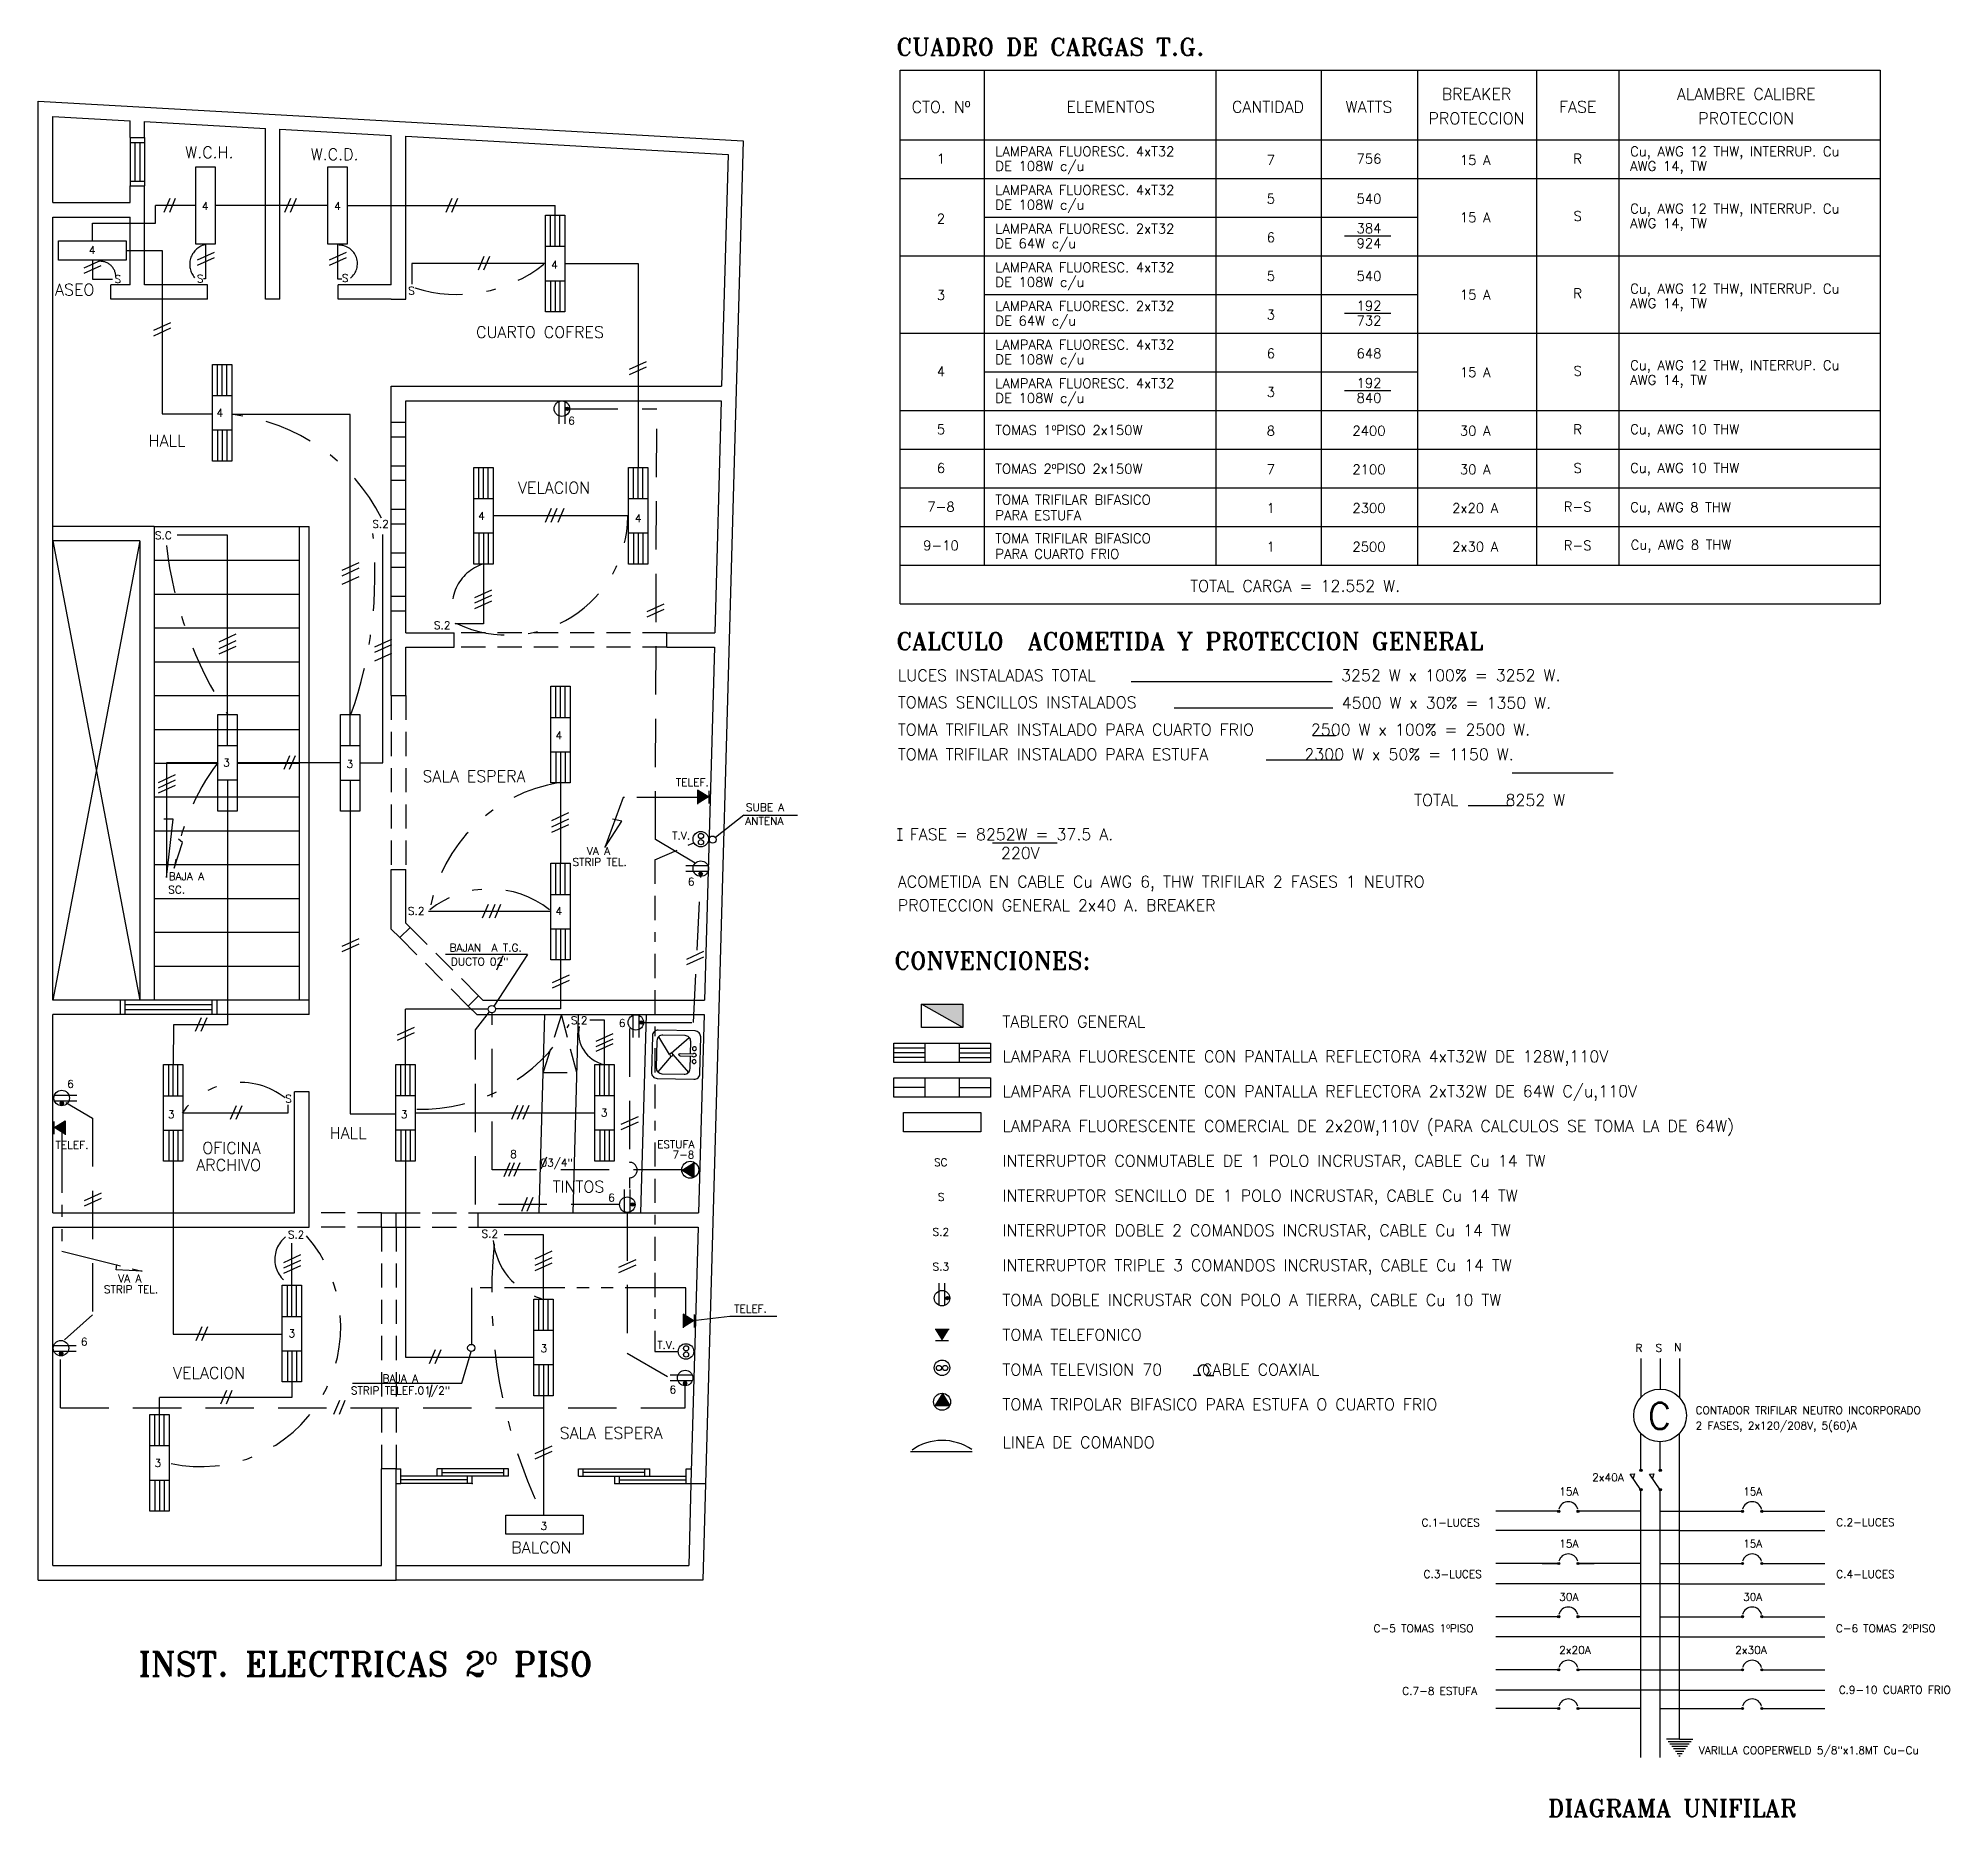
# Model space of a CAD drawing. Extents: x -54.8 to -23.8, y -46.1 to -27.7.
# Drawn here: x -43.53 to -23.76, y -46.1 to -27.7 of the extents above; entities that cross this region are included whole.
import ezdxf
from ezdxf.enums import TextEntityAlignment as Align

# ---------------------------------------------------------------- set-up
doc = ezdxf.new("R2010")
doc.units = 0
doc.header["$MEASUREMENT"] = 0
for name, pattern in [('BORDER2', [0.875, 0.25, -0.125, 0.25, -0.125, 0, -0.125]), ('DASHDOT', [1, 0.5, -0.25, 0, -0.25]), ('DASHED', [0.75, 0.5, -0.25]), ('HIDDEN', [0.375, 0.25, -0.125]), ('PHANTOM2', [1.25, 0.625, -0.125, 0.125, -0.125, 0.125, -0.125])]:
    doc.linetypes.add(name, pattern=pattern)
doc.layers.get('0').update_dxf_attribs({"linetype": 'CONTINUOUS'})
for name, color, linetype in [('APARATOS-SANITARIOS', 1, 'CONTINUOUS'), ('CABLES', 2, 'CONTINUOUS'), ('CARGAS-DIAGRAMA-CONVENC', 2, 'CONTINUOUS'), ('COMANDO-SUICHE', 21, 'DASHDOT'), ('ELEMENTOS-ELEC', 2, 'CONTINUOUS'), ('PLANTA-ARQUITECTONICA', 1, 'CONTINUOUS'), ('TEXTO', 2, 'CONTINUOUS'), ('TITULOS', 3, 'CONTINUOUS'), ('TUBERIA', 30, 'CONTINUOUS'), ('TUBERIA-PISO', 4, 'DASHED'), ('TUBERIA-TELEF', 21, 'PHANTOM2'), ('TUBERIA-TV', 21, 'BORDER2')]:
    doc.layers.add(name, color=color, linetype=linetype)
doc.styles.add('ROMANS', font='romans.shx', dxfattribs={"height": 0.08})
doc.styles.add('ROMANT', font='romant.shx', dxfattribs={"height": 0.15})

msp = doc.modelspace()

# ---------------------------------------------------------------- texts
at = {"layer": 'CARGAS-DIAGRAMA-CONVENC', "style": 'ROMANS'}
for s, height, p in [('BREAKER', 0.12, (-28.654, -28.282)), ('ALAMBRE CALIBRE', 0.12, (-25.865, -28.282)), ('CTO. Nº', 0.12, (-34.192, -28.414)), ('ELEMENTOS', 0.12, (-32.437, -28.414)), ('CANTIDAD', 0.12, (-30.81, -28.414)), ('WATTS', 0.12, (-29.766, -28.414)), ('FASE', 0.12, (-27.608, -28.414)), ('PROTECCION', 0.12, (-28.654, -28.534)), ('PROTECCION', 0.12, (-25.865, -28.534)), ('1', 0.1, (-34.192, -28.951)), ('7', 0.1, (-30.781, -28.965)), ('756', 0.1, (-29.766, -28.951)), ('15 A', 0.1, (-28.668, -28.965)), ('R', 0.1, (-27.608, -28.951)), ('5', 0.1, (-30.781, -29.365)), ('540', 0.1, (-29.766, -29.365)), ('2', 0.1, (-34.192, -29.572)), ('384', 0.1, (-29.766, -29.671)), ('15 A', 0.1, (-28.668, -29.558)), ('S', 0.1, (-27.608, -29.544)), ('6', 0.1, (-30.781, -29.765)), ('924', 0.1, (-29.766, -29.825)), ('5', 0.1, (-30.781, -30.165)), ('540', 0.1, (-29.766, -30.165)), ('3', 0.1, (-34.192, -30.362)), ('192', 0.1, (-29.766, -30.471)), ('15 A', 0.1, (-28.668, -30.358)), ('R', 0.1, (-27.608, -30.345)), ('3', 0.1, (-30.781, -30.565)), ('732', 0.1, (-29.766, -30.625)), ('6', 0.1, (-30.781, -30.965)), ('648', 0.1, (-29.766, -30.965)), ('4', 0.1, (-34.192, -31.152)), ('192', 0.1, (-29.766, -31.271)), ('15 A', 0.1, (-28.668, -31.159)), ('S', 0.1, (-27.608, -31.146)), ('3', 0.1, (-30.781, -31.365)), ('840', 0.1, (-29.766, -31.425)), ('5', 0.1, (-34.192, -31.751)), ('8', 0.1, (-30.781, -31.765)), ('2400', 0.1, (-29.766, -31.765)), ('30 A', 0.1, (-28.668, -31.765)), ('R', 0.1, (-27.608, -31.751)), ('6', 0.1, (-34.192, -32.151)), ('7', 0.1, (-30.781, -32.165)), ('2100', 0.1, (-29.766, -32.165)), ('30 A', 0.1, (-28.668, -32.165)), ('S', 0.1, (-27.608, -32.151)), ('7-8', 0.1, (-34.192, -32.551)), ('1', 0.1, (-30.781, -32.565)), ('2300', 0.1, (-29.766, -32.565)), ('2x20 A', 0.1, (-28.668, -32.565)), ('R-S', 0.1, (-27.608, -32.551)), ('9-10', 0.1, (-34.192, -32.951)), ('1', 0.1, (-30.781, -32.965)), ('2500', 0.1, (-29.766, -32.965)), ('2x30 A', 0.1, (-28.668, -32.965)), ('R-S', 0.1, (-27.608, -32.951)), ('TOTAL CARGA = 12.552 W.', 0.12, (-30.53, -33.37)), ('C', 0.27, (-26.763, -41.957))]:
    msp.add_text(s, height=height, dxfattribs=at).set_placement(p, align=Align.MIDDLE)
for s, height, p in [('LAMPARA FLUORESC. 4xT32', 0.1, (-33.63, -28.925)), ('Cu, AWG 12 THW, INTERRUP. Cu', 0.1, (-27.065, -28.925)), ('DE 108W c/u', 0.1, (-33.63, -29.077)), ('AWG 14, TW', 0.1, (-27.065, -29.077)), ('LAMPARA FLUORESC. 4xT32', 0.1, (-33.63, -29.325)), ('DE 108W c/u', 0.1, (-33.63, -29.477)), ('Cu, AWG 12 THW, INTERRUP. Cu', 0.1, (-27.065, -29.517)), ('LAMPARA FLUORESC. 2xT32', 0.1, (-33.63, -29.725)), ('AWG 14, TW', 0.1, (-27.065, -29.668)), ('DE 64W c/u', 0.1, (-33.63, -29.877)), ('LAMPARA FLUORESC. 4xT32', 0.1, (-33.63, -30.125)), ('DE 108W c/u', 0.1, (-33.63, -30.277)), ('LAMPARA FLUORESC. 2xT32', 0.1, (-33.63, -30.525)), ('AWG 14, TW', 0.1, (-27.065, -30.496)), ('Cu, AWG 12 THW, INTERRUP. Cu', 0.1, (-27.065, -30.345)), ('DE 64W c/u', 0.1, (-33.63, -30.677)), ('LAMPARA FLUORESC. 4xT32', 0.1, (-33.63, -30.925)), ('DE 108W c/u', 0.1, (-33.63, -31.077)), ('LAMPARA FLUORESC. 4xT32', 0.1, (-33.63, -31.325)), ('AWG 14, TW', 0.1, (-27.065, -31.289)), ('Cu, AWG 12 THW, INTERRUP. Cu', 0.1, (-27.065, -31.137)), ('DE 108W c/u', 0.1, (-33.63, -31.477)), ('TOMAS 1ºPISO 2x150W', 0.1, (-33.63, -31.809)), ('Cu, AWG 10 THW', 0.1, (-27.065, -31.799)), ('TOMAS 2ºPISO 2x150W', 0.1, (-33.63, -32.209)), ('Cu, AWG 10 THW', 0.1, (-27.065, -32.199)), ('TOMA TRIFILAR BIFASICO', 0.1, (-33.63, -32.529)), ('PARA ESTUFA', 0.1, (-33.63, -32.689)), ('Cu, AWG 8 THW', 0.1, (-27.065, -32.606)), ('TOMA TRIFILAR BIFASICO', 0.1, (-33.63, -32.929)), ('PARA CUARTO FRIO', 0.1, (-33.63, -33.089)), ('Cu, AWG 8 THW', 0.1, (-27.06, -32.995)), ('LUCES INSTALADAS TOTAL     ', 0.12, (-34.638, -34.355)), ('3252 W x 100% = 3252 W.', 0.12, (-30.055, -34.355)), ('TOMAS SENCILLOS INSTALADOS', 0.12, (-34.638, -34.634)), ('4500 W x 30% = 1350 W.', 0.12, (-30.048, -34.64)), ('TOMA TRIFILAR INSTALADO PARA CUARTO FRIO   2500 W x 100% = 2500 W.', 0.12, (-34.638, -34.917)), ('TOMA TRIFILAR INSTALADO PARA ESTUFA        2300 W x 50% = 1150 W.', 0.12, (-34.638, -35.173)), ('TOTAL     8252 W', 0.12, (-29.299, -35.646)), ('I FASE = 8252W = 37.5 A.   ', 0.12, (-34.638, -36)), ('220V', 0.12, (-33.572, -36.194)), ('ACOMETIDA EN CABLE Cu AWG 6, THW TRIFILAR 2 FASES 1 NEUTRO', 0.12, (-34.638, -36.49)), ('PROTECCION GENERAL 2x40 A. BREAKER', 0.12, (-34.638, -36.734)), ('TABLERO GENERAL', 0.12, (-33.556, -37.937)), ('LAMPARA FLUORESCENTE CON PANTALLA REFLECTORA 4xT32W DE 128W,110V', 0.12, (-33.556, -38.298)), ('LAMPARA FLUORESCENTE CON PANTALLA REFLECTORA 2xT32W DE 64W C/u,110V', 0.12, (-33.556, -38.658)), ('LAMPARA FLUORESCENTE COMERCIAL DE 2x20W,110V (PARA CALCULOS SE TOMA LA DE 64W)', 0.12, (-33.556, -39.018)), ('INTERRUPTOR CONMUTABLE DE 1 POLO INCRUSTAR, CABLE Cu 14 TW', 0.12, (-33.556, -39.378)), ('INTERRUPTOR SENCILLO DE 1 POLO INCRUSTAR, CABLE Cu 14 TW', 0.12, (-33.556, -39.738)), ('INTERRUPTOR DOBLE 2 COMANDOS INCRUSTAR, CABLE Cu 14 TW', 0.12, (-33.556, -40.098)), ('INTERRUPTOR TRIPLE 3 COMANDOS INCRUSTAR, CABLE Cu 14 TW', 0.12, (-33.556, -40.458)), ('TOMA DOBLE INCRUSTAR CON POLO A TIERRA, CABLE Cu 10 TW', 0.12, (-33.556, -40.818)), ('TOMA TELEFONICO', 0.12, (-33.556, -41.178)), ('R', 0.08, (-27.009, -41.293)), ('S', 0.08, (-26.802, -41.293)), ('N', 0.08, (-26.609, -41.286)), ('TOMA TELEVISION 70   CABLE COAXIAL', 0.12, (-33.556, -41.538)), ('TOMA TRIPOLAR BIFASICO PARA ESTUFA O CUARTO FRIO', 0.12, (-33.556, -41.898)), ('CONTADOR TRIFILAR NEUTRO INCORPORADO', 0.08, (-26.388, -41.938)), ('2 FASES, 2x120/208V, 5(60)A', 0.08, (-26.388, -42.097)), ('LINEA DE COMANDO', 0.12, (-33.556, -42.291)), ('2x40A', 0.08, (-27.457, -42.633)), ('15A', 0.08, (-27.798, -42.779)), ('15A', 0.08, (-25.898, -42.779)), ('C.1-LUCES', 0.08, (-29.224, -43.1)), ('C.2-LUCES', 0.08, (-24.934, -43.098)), ('15A', 0.08, (-27.798, -43.319)), ('15A', 0.08, (-25.898, -43.319)), ('C.3-LUCES', 0.08, (-29.202, -43.634)), ('C.4-LUCES', 0.08, (-24.934, -43.634)), ('30A', 0.08, (-27.798, -43.869)), ('30A', 0.08, (-25.898, -43.869)), ('C-5 TOMAS 1ºPISO', 0.08, (-29.718, -44.195)), ('C-6 TOMAS 2ºPISO', 0.08, (-24.939, -44.195)), ('2x20A', 0.08, (-27.798, -44.419)), ('2x30A', 0.08, (-25.978, -44.419)), ('C.7-8 ESTUFA', 0.08, (-29.423, -44.842)), ('C.9-10 CUARTO FRIO', 0.08, (-24.909, -44.831)), ('VARILLA COOPERWELD 5/8"x1.8MT Cu-Cu', 0.08, (-26.355, -45.456))]:
    msp.add_text(s, height=height, dxfattribs=at).set_placement(p)
at = {"layer": 'ELEMENTOS-ELEC', "style": 'ROMANS'}
for s, p in [('S', (-42.737, -30.236)), ('S', (-41.888, -30.231)), ('S', (-40.386, -30.226)), ('S', (-39.701, -30.356)), ('S.C', (-42.322, -32.888)), ('S.2', (-40.072, -32.769)), ('S.2', (-39.435, -33.817)), ('S.2', (-39.704, -36.773)), ('S.2', (-38.02, -37.905)), ('S', (-40.974, -38.716)), ('03/4"', (-38.334, -39.377)), ('SC', (-34.264, -39.373)), ('S', (-34.225, -39.733)), ('S.2', (-40.947, -40.121)), ('S.2', (-38.942, -40.113)), ('S.2', (-34.28, -40.093)), ('S.3', (-34.28, -40.453))]:
    msp.add_text(s, height=0.08, dxfattribs=at).set_placement(p)
at = {"layer": 'TEXTO', "style": 'ROMANS'}
for s, height, p in [('W.C.H.', 0.12, (-42.006, -28.945)), ('W.C.D.', 0.12, (-40.709, -28.966)), ('4', 0.08, (-41.835, -29.481)), ('4', 0.08, (-40.468, -29.481)), ('4', 0.08, (-43.002, -29.936)), ('4', 0.08, (-38.223, -30.088)), ('ASEO', 0.12, (-43.352, -30.366)), ('CUARTO COFRES', 0.12, (-38.999, -30.805)), ('4', 0.08, (-41.682, -31.62)), ('6', 0.08, (-38.046, -31.702)), ('HALL', 0.12, (-42.385, -31.929)), ('VELACION', 0.12, (-38.566, -32.415)), ('4', 0.08, (-38.978, -32.686)), ('4', 0.08, (-37.358, -32.71)), ('4', 0.08, (-38.179, -34.957)), ('3', 0.08, (-41.614, -35.238)), ('3', 0.08, (-40.338, -35.252)), ('SALA ESPERA', 0.12, (-39.553, -35.399)), ('TELEF.', 0.08, (-36.933, -35.442)), ('ANTENA', 0.08, (-36.216, -35.841)), ('SUBE A', 0.08, (-36.21, -35.701)), ('T.V.', 0.08, (-36.972, -35.993)), ('VA A', 0.08, (-37.854, -36.153)), ('BAJA A', 0.08, (-42.178, -36.415)), ('STRIP TEL.', 0.08, (-38.002, -36.267)), ('SC.', 0.08, (-42.184, -36.554)), ('6', 0.08, (-36.81, -36.47)), ('4', 0.08, (-38.179, -36.774)), ('BAJAN  A T.G.', 0.08, (-39.274, -37.154)), ('DUCTO 02"', 0.08, (-39.26, -37.297)), ('6', 0.08, (-37.523, -37.933)), ('6', 0.08, (-43.228, -38.562)), ('3', 0.08, (-42.185, -38.877)), ('3', 0.08, (-39.778, -38.877)), ('3', 0.08, (-37.709, -38.859)), ('TELEF.', 0.08, (-43.347, -39.194)), ('OFICINA ', 0.12, (-41.83, -39.244)), ('HALL', 0.12, (-40.513, -39.09)), ('ESTUFA', 0.08, (-37.128, -39.187)), (' ARCHIVO', 0.12, (-41.974, -39.421)), ('8', 0.08, (-38.646, -39.289)), ('7-8', 0.08, (-36.969, -39.294)), ('TINTOS', 0.12, (-38.208, -39.646)), ('6', 0.08, (-37.634, -39.739)), ('VA A', 0.08, (-42.7, -40.575)), ('STRIP TEL.', 0.08, (-42.848, -40.688)), ('TELEF.', 0.08, (-36.331, -40.889)), ('3', 0.08, (-40.94, -41.144)), ('6', 0.08, (-43.087, -41.23)), ('3', 0.08, (-38.332, -41.297)), ('T.V.', 0.08, (-37.125, -41.263)), ('VELACION', 0.12, (-42.132, -41.572)), ('STRIP TELEF.01/2"', 0.08, (-40.294, -41.734)), ('BAJA A ', 0.08, (-39.966, -41.61)), ('6', 0.08, (-36.999, -41.724)), ('SALA ESPERA', 0.12, (-38.135, -42.194)), ('3', 0.08, (-42.323, -42.485)), ('3', 0.08, (-38.332, -43.135)), ('BALCON', 0.12, (-38.635, -43.378))]:
    msp.add_text(s, height=height, dxfattribs=at).set_placement(p)
at = {"layer": 'TITULOS', "style": 'ROMANT'}
for s, p in [('CUADRO DE CARGAS T.G.', (-34.653, -27.884)), ('CALCULO  ACOMETIDA Y PROTECCION GENERAL', (-34.653, -34.032)), ('CONVENCIONES:', (-34.674, -37.337))]:
    msp.add_text(s, height=0.18, dxfattribs=at).set_placement(p)
for s, height, p in [('INST. ELECTRICAS 2º PISO', 0.25, (-40.143, -44.521)), ('DIAGRAMA UNIFILAR', 0.18, (-26.63, -46.014))]:
    msp.add_text(s, height=height, dxfattribs=at).set_placement(p, align=Align.MIDDLE)

# ---------------------------------------------------------------- blocks, each defined once
blk = doc.blocks.new('TUTOR61')
for p, q in [((0, -0.284), (-0.182, -0.119)), ((-0.013, -0.079), (-0.013, -0.209)), ((0.016, -0.3), (0.182, -0.119)), ((-0.016, -0.3), (-0.182, -0.434)), ((0, -0.317), (0.182, -0.434))]:
    blk.add_line(p, q)
blk.add_lwpolyline([(-0.19, 0), (0.19, 0, -0.414214), (0.25, -0.06), (0.25, -0.44, -0.414214), (0.19, -0.5), (-0.19, -0.5, -0.414214), (-0.25, -0.44), (-0.25, -0.06, -0.414214)], format="xyb", close=True)
for points in [[(0.013, -0.102), (0.14, -0.102, -0.414214), (0.2, -0.162), (0.2, -0.392, -0.414214), (0.14, -0.452), (-0.14, -0.452, -0.414214), (-0.2, -0.392), (-0.2, -0.162, -0.414214), (-0.14, -0.102)], [(-0.14, -0.102), (-0.013, -0.102, -0.414214)]]:
    blk.add_lwpolyline(points, format="xyb")
blk.add_lwpolyline([(0.013, -0.209), (0.013, -0.079)])
for centre, radius in [((-0.067, -0.062), 0.0203), ((0.067, -0.062), 0.0203), ((0, -0.3), 0.0163)]:
    blk.add_circle(centre, radius)
for centre, radius, start, end in [((0, -0.063), 0.0203, 309.4618, 230.5382), ((0, -0.209), 0.0129, 180, 0)]:
    blk.add_arc(centre, radius, start, end)

# ---------------------------------------------------------------- hatches: boundary and pattern name
at = {"layer": 'CARGAS-DIAGRAMA-CONVENC'}
for points in [[(-26.943, -42.52, 1), (-26.965, -42.52, 1)], [(-26.743, -42.52, 1), (-26.765, -42.52, 1)], [(-26.943, -42.72, 1), (-26.965, -42.72, 1)], [(-26.743, -42.72, 1), (-26.765, -42.72, 1)], [(-27.793, -42.944, 1), (-27.815, -42.944, 1)], [(-27.593, -42.944, 1), (-27.615, -42.944, 1)], [(-25.893, -42.944, 1), (-25.915, -42.944, 1)], [(-25.693, -42.944, 1), (-25.715, -42.944, 1)], [(-27.793, -43.484, 1), (-27.815, -43.484, 1)], [(-27.593, -43.484, 1), (-27.615, -43.484, 1)], [(-25.893, -43.484, 1), (-25.915, -43.484, 1)], [(-25.693, -43.484, 1), (-25.715, -43.484, 1)], [(-27.793, -44.034, 1), (-27.815, -44.034, 1)], [(-27.593, -44.034, 1), (-27.615, -44.034, 1)], [(-25.893, -44.034, 1), (-25.915, -44.034, 1)], [(-25.693, -44.034, 1), (-25.715, -44.034, 1)], [(-27.793, -44.584, 1), (-27.815, -44.584, 1)], [(-27.593, -44.584, 1), (-27.615, -44.584, 1)], [(-25.893, -44.584, 1), (-25.915, -44.584, 1)], [(-25.693, -44.584, 1), (-25.715, -44.584, 1)], [(-27.793, -44.984, 1), (-27.815, -44.984, 1)], [(-27.593, -44.984, 1), (-27.615, -44.984, 1)], [(-25.893, -44.984, 1), (-25.915, -44.984, 1)], [(-25.693, -44.984, 1), (-25.715, -44.984, 1)]]:
    msp.add_hatch(color=256, dxfattribs=at).paths.add_polyline_path(points)
at = {"layer": 'ELEMENTOS-ELEC'}
for points in [[(-38.075, -31.538, 1), (-38.04, -31.538, 1)], [(-36.592, -35.556), (-36.708, -35.484), (-36.708, -35.628)], [(-36.695, -36.349, 1), (-36.66, -36.349, 1)], [(-34.394, -37.696), (-33.967, -37.939), (-33.967, -37.697)], [(-37.31, -37.887, 1), (-37.275, -37.887, 1)], [(-43.301, -38.722, 1), (-43.266, -38.722, 1)], [(-43.364, -38.977), (-43.249, -38.905), (-43.249, -39.049)], [(-36.746, -39.332), (-36.873, -39.411), (-36.746, -39.49)], [(-37.364, -39.77, 1.000001), (-37.399, -39.77, 1.000001)], [(-36.744, -40.975), (-36.859, -40.903), (-36.859, -41.047)], [(-34.109, -40.738, 1.000001), (-34.144, -40.738, 1.000001)], [(-34.181, -41.179), (-34.109, -41.064), (-34.253, -41.064)], [(-43.308, -41.311, 1), (-43.273, -41.311, 1)], [(-36.856, -41.618, 1), (-36.821, -41.618, 1)], [(-34.26, -41.85), (-34.181, -41.723), (-34.102, -41.851)]]:
    msp.add_hatch(color=256, dxfattribs=at).paths.add_polyline_path(points)

# ---------------------------------------------------------------- linework, layer by layer
at = {"layer": 'CABLES'}
for p, q in [((-42.167, -29.364), (-42.228, -29.506)), ((-42.11, -29.364), (-42.171, -29.506)), ((-40.918, -29.364), (-40.979, -29.506)), ((-40.861, -29.364), (-40.922, -29.506)), ((-39.25, -29.364), (-39.311, -29.506)), ((-39.193, -29.364), (-39.254, -29.506)), ((-42.878, -30.003), (-43.055, -30.083)), ((-41.709, -29.92), (-41.885, -30)), ((-41.709, -29.975), (-41.885, -30.055)), ((-40.343, -29.92), (-40.519, -30)), ((-40.343, -29.975), (-40.519, -30.055)), ((-38.918, -29.962), (-38.979, -30.104)), ((-38.861, -29.962), (-38.922, -30.104)), ((-42.878, -30.059), (-43.055, -30.139)), ((-42.159, -30.649), (-42.336, -30.729)), ((-42.159, -30.705), (-42.336, -30.785)), ((-37.239, -31.051), (-37.416, -31.131)), ((-37.239, -31.107), (-37.416, -31.187)), ((-38.223, -32.571), (-38.284, -32.713)), ((-38.166, -32.571), (-38.227, -32.713)), ((-38.093, -32.571), (-38.154, -32.713)), ((-40.212, -33.132), (-40.388, -33.212)), ((-40.212, -33.188), (-40.388, -33.268)), ((-40.212, -33.276), (-40.388, -33.356)), ((-38.84, -33.414), (-39.016, -33.494)), ((-38.84, -33.47), (-39.016, -33.55)), ((-38.84, -33.529), (-39.016, -33.609)), ((-37.059, -33.559), (-37.235, -33.639)), ((-37.059, -33.615), (-37.235, -33.695)), ((-41.482, -33.871), (-41.658, -33.951)), ((-41.482, -33.94), (-41.658, -34.02)), ((-41.482, -33.996), (-41.658, -34.076)), ((-39.875, -33.923), (-40.051, -34.003)), ((-39.875, -33.979), (-40.051, -34.059)), ((-39.875, -34.068), (-40.051, -34.148)), ((-40.928, -35.128), (-40.989, -35.27)), ((-40.871, -35.128), (-40.932, -35.27)), ((-42.112, -35.326), (-42.288, -35.406)), ((-42.112, -35.381), (-42.288, -35.462)), ((-42.112, -35.434), (-42.288, -35.514)), ((-38.042, -35.719), (-38.218, -35.799)), ((-38.042, -35.785), (-38.218, -35.866)), ((-38.042, -35.841), (-38.218, -35.921)), ((-38.874, -36.666), (-38.935, -36.808)), ((-38.804, -36.666), (-38.864, -36.808)), ((-38.746, -36.666), (-38.807, -36.808)), ((-40.212, -37.021), (-40.388, -37.101)), ((-40.212, -37.077), (-40.388, -37.157)), ((-36.649, -37.154), (-36.825, -37.234)), ((-36.649, -37.21), (-36.825, -37.29)), ((-38.038, -37.397), (-38.214, -37.477)), ((-38.038, -37.452), (-38.214, -37.532)), ((-41.842, -37.839), (-41.903, -37.981)), ((-41.785, -37.839), (-41.846, -37.981)), ((-39.64, -37.939), (-39.817, -38.019)), ((-39.64, -37.994), (-39.817, -38.074)), ((-37.584, -38.004), (-37.76, -38.084)), ((-37.584, -38.059), (-37.76, -38.14)), ((-37.584, -38.106), (-37.76, -38.186)), ((-41.48, -38.75), (-41.541, -38.892)), ((-41.423, -38.75), (-41.483, -38.892)), ((-38.571, -38.747), (-38.632, -38.889)), ((-38.514, -38.747), (-38.575, -38.889)), ((-38.454, -38.747), (-38.515, -38.889)), ((-37.324, -38.862), (-37.501, -38.942)), ((-37.324, -38.918), (-37.501, -38.998)), ((-38.652, -39.34), (-38.713, -39.482)), ((-38.604, -39.338), (-38.665, -39.48)), ((-38.547, -39.338), (-38.608, -39.48)), ((-42.877, -39.651), (-43.053, -39.731)), ((-42.877, -39.707), (-43.053, -39.787)), ((-38.47, -39.699), (-38.531, -39.841)), ((-38.413, -39.699), (-38.473, -39.841)), ((-40.815, -40.292), (-40.992, -40.372)), ((-38.215, -40.254), (-38.391, -40.334)), ((-38.215, -40.32), (-38.391, -40.4)), ((-40.815, -40.348), (-40.992, -40.428)), ((-40.815, -40.405), (-40.992, -40.485)), ((-38.215, -40.376), (-38.391, -40.456)), ((-37.348, -40.342), (-37.525, -40.423)), ((-37.348, -40.398), (-37.525, -40.478)), ((-41.836, -41.037), (-41.896, -41.179)), ((-41.778, -41.037), (-41.839, -41.179)), ((-39.422, -41.275), (-39.483, -41.418)), ((-39.365, -41.275), (-39.425, -41.418)), ((-41.581, -41.693), (-41.642, -41.835)), ((-41.524, -41.693), (-41.585, -41.835)), ((-40.412, -41.799), (-40.473, -41.942)), ((-40.355, -41.799), (-40.415, -41.942)), ((-38.215, -42.269), (-38.391, -42.349)), ((-38.215, -42.325), (-38.391, -42.405))]:
    msp.add_line(p, q, dxfattribs=at)
at = {"layer": 'CARGAS-DIAGRAMA-CONVENC', "color": 4}
for p, q in [((-34.615, -33.557), (-34.615, -28.034)), ((-34.615, -28.034), (-30.262, -28.034)), ((-30.262, -28.034), (-24.481, -28.034)), ((-24.481, -28.034), (-24.481, -32.357)), ((-34.615, -33.557), (-24.481, -33.557)), ((-26.954, -41.364), (-26.954, -41.764)), ((-26.754, -41.364), (-26.754, -41.679)), ((-26.954, -42.52), (-26.954, -42.139)), ((-26.754, -42.52), (-26.754, -42.224)), ((-33.871, -42.328), (-34.507, -42.328)), ((-26.954, -45.492), (-26.954, -42.72)), ((-26.754, -45.492), (-26.754, -42.72)), ((-27.804, -42.944), (-28.454, -42.944)), ((-26.954, -42.944), (-27.604, -42.944)), ((-26.754, -42.944), (-25.904, -42.944)), ((-25.704, -42.944), (-25.054, -42.944)), ((-27.804, -43.484), (-28.454, -43.484)), ((-27.615, -43.484), (-27.439, -43.484)), ((-26.954, -43.484), (-27.604, -43.484)), ((-26.754, -43.484), (-25.904, -43.484)), ((-25.704, -43.484), (-25.054, -43.484)), ((-27.804, -44.034), (-28.454, -44.034)), ((-26.954, -44.034), (-27.604, -44.034)), ((-26.754, -44.034), (-25.904, -44.034)), ((-25.704, -44.034), (-25.054, -44.034)), ((-27.804, -44.584), (-28.454, -44.584)), ((-26.954, -44.584), (-27.604, -44.584)), ((-26.954, -44.584), (-25.904, -44.584)), ((-25.704, -44.584), (-25.054, -44.584)), ((-27.804, -44.984), (-28.454, -44.984)), ((-26.954, -44.984), (-27.604, -44.984)), ((-26.754, -44.984), (-25.904, -44.984)), ((-25.704, -44.984), (-25.054, -44.984))]:
    msp.add_line(p, q, dxfattribs=at)
at = {"layer": 'CARGAS-DIAGRAMA-CONVENC'}
for p, q in [((-33.746, -28.034), (-33.746, -33.157)), ((-31.349, -28.034), (-31.349, -33.157)), ((-30.262, -28.034), (-30.262, -33.157)), ((-29.262, -33.157), (-29.262, -28.034)), ((-28.031, -33.157), (-28.031, -28.034)), ((-27.181, -28.034), (-27.181, -33.157)), ((-34.615, -28.757), (-30.262, -28.757)), ((-30.262, -28.757), (-24.481, -28.757)), ((-34.615, -29.157), (-30.262, -29.157)), ((-30.262, -29.157), (-24.481, -29.157)), ((-33.746, -29.557), (-29.262, -29.557)), ((-30.02, -29.749), (-29.54, -29.749)), ((-34.615, -29.957), (-30.262, -29.957)), ((-30.262, -29.957), (-24.481, -29.957)), ((-33.746, -30.357), (-29.262, -30.357)), ((-30.02, -30.549), (-29.54, -30.549)), ((-34.615, -30.757), (-30.262, -30.757)), ((-30.262, -30.757), (-24.481, -30.757)), ((-33.746, -31.157), (-29.262, -31.157)), ((-30.02, -31.349), (-29.54, -31.349)), ((-34.615, -31.557), (-30.262, -31.557)), ((-30.262, -31.557), (-24.481, -31.557)), ((-34.615, -31.957), (-30.262, -31.957)), ((-30.262, -31.957), (-24.481, -31.957)), ((-34.615, -32.357), (-30.262, -32.357)), ((-30.262, -32.357), (-24.481, -32.357)), ((-24.481, -32.357), (-24.481, -33.557)), ((-34.615, -32.757), (-24.481, -32.757)), ((-34.615, -33.157), (-24.481, -33.157)), ((-28.287, -35.305), (-27.241, -35.305)), ((-34.643, -35.88), (-34.594, -35.88)), ((-34.643, -36.001), (-34.591, -36.001)), ((-33.658, -36.028), (-32.989, -36.028)), ((-26.554, -41.364), (-26.554, -41.769)), ((-31.504, -41.538), (-31.584, -41.538)), ((-31.451, -41.538), (-31.371, -41.538)), ((-26.554, -45.302), (-26.554, -42.135)), ((-27.065, -42.558), (-27.019, -42.555)), ((-26.954, -42.72), (-27.065, -42.558)), ((-27.019, -42.555), (-27.036, -42.601)), ((-26.865, -42.558), (-26.819, -42.555)), ((-26.754, -42.72), (-26.865, -42.558)), ((-26.819, -42.555), (-26.836, -42.601)), ((-26.554, -43.144), (-28.454, -43.144)), ((-26.554, -43.144), (-25.054, -43.144)), ((-27.976, -43.484), (-27.793, -43.484)), ((-26.554, -43.694), (-28.454, -43.694)), ((-26.554, -43.694), (-25.054, -43.694)), ((-26.554, -44.244), (-28.454, -44.244)), ((-26.554, -44.244), (-25.054, -44.244)), ((-26.554, -44.794), (-28.454, -44.794)), ((-26.554, -44.794), (-25.054, -44.794)), ((-26.554, -45.302), (-26.691, -45.302)), ((-26.436, -45.327), (-26.672, -45.327)), ((-26.455, -45.352), (-26.654, -45.352)), ((-26.473, -45.377), (-26.635, -45.377)), ((-26.492, -45.402), (-26.616, -45.402)), ((-26.511, -45.427), (-26.598, -45.427)), ((-26.529, -45.452), (-26.579, -45.452)), ((-26.554, -45.302), (-26.418, -45.302)), ((-26.548, -45.477), (-26.561, -45.477))]:
    msp.add_line(p, q, dxfattribs=at)
at = {"layer": 'CARGAS-DIAGRAMA-CONVENC', "color": 6}
for p, q in [((-32.226, -34.359), (-30.148, -34.359)), ((-31.781, -34.632), (-30.141, -34.632)), ((-30.346, -34.918), (-30.113, -34.918)), ((-30.831, -35.171), (-30.065, -35.171)), ((-28.74, -35.643), (-28.289, -35.643))]:
    msp.add_line(p, q, dxfattribs=at)
at = {"layer": 'CARGAS-DIAGRAMA-CONVENC'}
for centre, radius in [((-26.756, -41.952), 0.273), ((-26.954, -42.52), 0.0111), ((-26.754, -42.52), 0.0111), ((-26.954, -42.72), 0.0111), ((-26.754, -42.72), 0.0111), ((-27.804, -42.944), 0.0111), ((-27.604, -42.944), 0.0111), ((-25.904, -42.944), 0.0111), ((-25.704, -42.944), 0.0111), ((-27.804, -43.484), 0.0111), ((-27.604, -43.484), 0.0111), ((-25.904, -43.484), 0.0111), ((-25.704, -43.484), 0.0111), ((-27.804, -44.034), 0.0111), ((-27.604, -44.034), 0.0111), ((-25.904, -44.034), 0.0111), ((-25.704, -44.034), 0.0111), ((-27.804, -44.584), 0.0111), ((-27.604, -44.584), 0.0111), ((-25.904, -44.584), 0.0111), ((-25.704, -44.584), 0.0111), ((-27.804, -44.984), 0.0111), ((-27.604, -44.984), 0.0111), ((-25.904, -44.984), 0.0111), ((-25.704, -44.984), 0.0111)]:
    msp.add_circle(centre, radius, dxfattribs=at)
for centre, radius, start, end in [((-31.477, -41.487), 0.0571, 297.3656, 242.6344), ((-27.705, -42.947), 0.102, 15.2575, 164.7425), ((-25.804, -42.947), 0.102, 15.2575, 164.7425), ((-27.705, -43.487), 0.102, 15.2575, 164.7425), ((-25.804, -43.487), 0.102, 15.2575, 164.7425), ((-27.705, -44.037), 0.102, 15.2575, 164.7425), ((-25.804, -44.037), 0.102, 15.2575, 164.7425), ((-27.705, -44.587), 0.102, 15.2575, 164.7425), ((-25.804, -44.587), 0.102, 15.2575, 164.7425), ((-27.705, -44.987), 0.102, 15.2575, 164.7425), ((-25.804, -44.987), 0.102, 15.2575, 164.7425)]:
    msp.add_arc(centre, radius, start, end, dxfattribs=at)
at = {"layer": 'CARGAS-DIAGRAMA-CONVENC', "color": 6}
msp.add_arc((-34.178, -42.755), 0.544, 55.8019, 125.1789, dxfattribs=at)
at = {"layer": 'COMANDO-SUICHE'}
for p, q in [((-42.121, -36.29), (-42.036, -36.024)), ((-42.036, -36.024), (-42.076, -35.991))]:
    msp.add_line(p, q, dxfattribs=at)
for centre, radius, start, end in [((-41.751, -30.044), 0.21, 105.3413, 220.9723), ((-40.417, -30.036), 0.191, 308.562, 89.9483), ((-42.884, -30.171), 0.159, 357.5222, 94.9941), ((-39.193, -28.917), 1.438, 252.1663, 308.479), ((-41.737, -33.554), 1.969, 26.667, 83.3889), ((-38.668, -32.641), 1.238, 244.9392, 359.4898), ((-38.157, -32.475), 4.073, 186.704, 213.0906), ((-44.401, -33.253), 4.356, 340.5795, 5.6112), ((-38.784, -33.585), 0.464, 108.3265, 202.4338), ((-39.808, -36.607), 2.334, 142.9194, 172.2158), ((-37.872, -37.016), 1.633, 99.2799, 169.6092), ((-38.858, -37.504), 0.998, 51.6321, 128.3679), ((-39.567, -37.012), 1.772, 268.5451, 329.6628), ((-37.602, -37.993), 0.337, 168.9475, 256.333), ((-41.433, -39.246), 0.738, 51.5891, 145.1623), ((-41.843, -41.038), 1.444, 257.6765, 40.9099), ((-40.786, -40.336), 0.295, 128.6276, 245.1311), ((-33.601, -40.694), 5.237, 174.3326, 205.5954), ((-38.126, -40.072), 0.7, 185.6274, 253.3053)]:
    msp.add_arc(centre, radius, start, end, dxfattribs=at)
at = {"layer": 'ELEMENTOS-ELEC'}
for p, q in [((-38.23, -29.857), (-38.23, -29.535)), ((-38.183, -29.857), (-38.183, -29.535)), ((-38.134, -29.857), (-38.134, -29.535)), ((-38.283, -29.857), (-38.083, -29.857)), ((-38.283, -30.213), (-38.083, -30.213)), ((-38.23, -30.213), (-38.23, -30.535)), ((-38.183, -30.213), (-38.183, -30.535)), ((-38.134, -30.213), (-38.134, -30.535)), ((-41.672, -31.401), (-41.672, -31.079)), ((-41.625, -31.401), (-41.625, -31.079)), ((-41.576, -31.401), (-41.576, -31.079)), ((-41.725, -31.401), (-41.525, -31.401)), ((-38.142, -31.462), (-38.142, -31.692)), ((-38.083, -31.462), (-38.083, -31.692)), ((-41.725, -31.757), (-41.525, -31.757)), ((-41.672, -31.757), (-41.672, -32.079)), ((-41.625, -31.757), (-41.625, -32.079)), ((-41.576, -31.757), (-41.576, -32.079)), ((-38.971, -32.465), (-38.971, -32.144)), ((-38.924, -32.465), (-38.924, -32.144)), ((-38.876, -32.465), (-38.876, -32.144)), ((-37.371, -32.465), (-37.371, -32.144)), ((-37.324, -32.465), (-37.324, -32.144)), ((-37.276, -32.465), (-37.276, -32.144)), ((-39.024, -32.465), (-38.824, -32.465)), ((-37.424, -32.465), (-37.224, -32.465)), ((-39.024, -32.822), (-38.824, -32.822)), ((-38.971, -32.822), (-38.971, -33.144)), ((-38.924, -32.822), (-38.924, -33.144)), ((-38.876, -32.822), (-38.876, -33.144)), ((-37.424, -32.822), (-37.224, -32.822)), ((-37.371, -32.822), (-37.371, -33.144)), ((-37.324, -32.822), (-37.324, -33.144)), ((-37.276, -32.822), (-37.276, -33.144)), ((-38.173, -34.731), (-38.173, -34.409)), ((-38.126, -34.731), (-38.126, -34.409)), ((-38.078, -34.731), (-38.078, -34.409)), ((-41.57, -35.021), (-41.57, -34.699)), ((-40.3, -35.022), (-40.3, -34.701)), ((-38.226, -34.731), (-38.026, -34.731)), ((-41.67, -35.021), (-41.47, -35.021)), ((-40.4, -35.022), (-40.2, -35.022)), ((-38.226, -35.087), (-38.026, -35.087)), ((-38.173, -35.087), (-38.173, -35.409)), ((-38.126, -35.087), (-38.126, -35.409)), ((-38.078, -35.087), (-38.078, -35.409)), ((-41.67, -35.378), (-41.47, -35.378)), ((-41.57, -35.378), (-41.57, -35.699)), ((-40.4, -35.379), (-40.2, -35.379)), ((-40.3, -35.379), (-40.3, -35.701)), ((-36.708, -35.484), (-36.708, -35.628)), ((-36.592, -35.556), (-36.708, -35.484)), ((-38.173, -36.561), (-38.173, -36.239)), ((-38.126, -36.561), (-38.126, -36.239)), ((-38.078, -36.561), (-38.078, -36.239)), ((-36.602, -36.265), (-36.831, -36.265)), ((-36.602, -36.324), (-36.831, -36.324)), ((-38.226, -36.561), (-38.026, -36.561)), ((-38.226, -36.917), (-38.026, -36.917)), ((-38.173, -36.917), (-38.173, -37.239)), ((-38.126, -36.917), (-38.126, -37.239)), ((-38.078, -36.917), (-38.078, -37.239)), ((-33.967, -37.939), (-34.394, -37.696)), ((-37.377, -37.811), (-37.377, -38.041)), ((-37.318, -37.811), (-37.318, -38.041)), ((-34.359, -38.099), (-34.359, -38.299)), ((-34.003, -38.099), (-34.003, -38.299)), ((-42.177, -38.645), (-42.177, -38.323)), ((-42.13, -38.645), (-42.13, -38.323)), ((-42.082, -38.645), (-42.082, -38.323)), ((-39.776, -38.642), (-39.776, -38.32)), ((-39.729, -38.642), (-39.729, -38.32)), ((-39.68, -38.642), (-39.68, -38.32)), ((-37.719, -38.642), (-37.719, -38.32)), ((-37.672, -38.642), (-37.672, -38.32)), ((-37.623, -38.642), (-37.623, -38.32)), ((-34.359, -38.152), (-34.681, -38.152)), ((-34.359, -38.199), (-34.681, -38.199)), ((-34.359, -38.248), (-34.681, -38.248)), ((-34.003, -38.152), (-33.681, -38.152)), ((-34.003, -38.199), (-33.681, -38.199)), ((-34.003, -38.248), (-33.681, -38.248)), ((-34.359, -38.459), (-34.359, -38.659)), ((-34.003, -38.459), (-34.003, -38.659)), ((-43.359, -38.638), (-43.129, -38.638)), ((-43.359, -38.697), (-43.129, -38.697)), ((-42.23, -38.645), (-42.03, -38.645)), ((-39.829, -38.642), (-39.629, -38.642)), ((-37.772, -38.642), (-37.572, -38.642)), ((-34.359, -38.559), (-34.681, -38.559)), ((-34.003, -38.559), (-33.681, -38.559)), ((-43.364, -38.977), (-43.249, -38.905)), ((-43.249, -38.905), (-43.249, -39.049)), ((-42.23, -39.001), (-42.03, -39.001)), ((-42.177, -39.001), (-42.177, -39.323)), ((-42.13, -39.001), (-42.13, -39.323)), ((-42.082, -39.001), (-42.082, -39.323)), ((-39.829, -38.998), (-39.629, -38.998)), ((-39.776, -38.998), (-39.776, -39.32)), ((-39.729, -38.998), (-39.729, -39.32)), ((-39.68, -38.998), (-39.68, -39.32)), ((-37.772, -38.998), (-37.572, -38.998)), ((-37.719, -38.998), (-37.719, -39.32)), ((-37.672, -38.998), (-37.672, -39.32)), ((-37.623, -38.998), (-37.623, -39.32)), ((-36.746, -39.332), (-36.746, -39.49)), ((-36.873, -39.411), (-36.746, -39.49)), ((-37.466, -39.846), (-37.466, -39.616)), ((-37.407, -39.846), (-37.407, -39.616)), ((-40.951, -40.927), (-40.951, -40.605)), ((-40.904, -40.927), (-40.904, -40.605)), ((-40.855, -40.927), (-40.855, -40.605)), ((-34.21, -40.814), (-34.21, -40.584)), ((-34.151, -40.814), (-34.151, -40.584)), ((-38.35, -41.07), (-38.35, -40.748)), ((-38.303, -41.07), (-38.303, -40.748)), ((-38.255, -41.07), (-38.255, -40.748)), ((-36.859, -40.903), (-36.859, -41.047)), ((-36.744, -40.975), (-36.859, -40.903)), ((-41.004, -40.927), (-40.804, -40.927)), ((-38.403, -41.07), (-38.203, -41.07)), ((-34.109, -41.064), (-34.253, -41.064)), ((-43.366, -41.227), (-43.136, -41.227)), ((-43.366, -41.286), (-43.136, -41.286)), ((-41.004, -41.283), (-40.804, -41.283)), ((-40.951, -41.283), (-40.951, -41.605)), ((-40.904, -41.283), (-40.904, -41.605)), ((-40.855, -41.283), (-40.855, -41.605)), ((-38.403, -41.426), (-38.203, -41.426)), ((-38.35, -41.426), (-38.35, -41.748)), ((-38.303, -41.426), (-38.303, -41.748)), ((-38.255, -41.426), (-38.255, -41.748)), ((-39.456, -41.637), (-39.485, -41.762)), ((-36.763, -41.534), (-36.992, -41.534)), ((-36.763, -41.593), (-36.992, -41.593)), ((-34.26, -41.85), (-34.102, -41.851)), ((-34.181, -41.723), (-34.102, -41.851)), ((-42.32, -42.263), (-42.32, -41.941)), ((-42.273, -42.263), (-42.273, -41.941)), ((-42.224, -42.263), (-42.224, -41.941)), ((-42.373, -42.263), (-42.173, -42.263)), ((-42.373, -42.62), (-42.173, -42.62)), ((-42.32, -42.62), (-42.32, -42.941)), ((-42.273, -42.62), (-42.273, -42.941)), ((-42.224, -42.62), (-42.224, -42.941))]:
    msp.add_line(p, q, dxfattribs=at)
for points in [[(-41.897, -29.836), (-41.897, -29.036), (-41.697, -29.036), (-41.697, -29.836)], [(-40.531, -29.836), (-40.531, -29.036), (-40.331, -29.036), (-40.331, -29.836)], [(-38.283, -30.535), (-38.283, -29.535), (-38.083, -29.535), (-38.083, -30.535)], [(-43.316, -30), (-43.316, -29.8), (-42.616, -29.8), (-42.616, -30)], [(-41.725, -32.079), (-41.725, -31.079), (-41.525, -31.079), (-41.525, -32.079)], [(-39.024, -33.144), (-39.024, -32.144), (-38.824, -32.144), (-38.824, -33.144)], [(-37.424, -33.144), (-37.424, -32.144), (-37.224, -32.144), (-37.224, -33.144)], [(-38.226, -35.409), (-38.226, -34.409), (-38.026, -34.409), (-38.026, -35.409)], [(-41.67, -35.699), (-41.67, -34.699), (-41.47, -34.699), (-41.47, -35.699)], [(-40.4, -35.701), (-40.4, -34.701), (-40.2, -34.701), (-40.2, -35.701)], [(-38.226, -37.239), (-38.226, -36.239), (-38.026, -36.239), (-38.026, -37.239)], [(-33.967, -37.939), (-34.395, -37.938), (-34.394, -37.696), (-33.967, -37.697)], [(-34.681, -38.099), (-33.681, -38.099), (-33.681, -38.299), (-34.681, -38.299)], [(-42.23, -39.323), (-42.23, -38.323), (-42.03, -38.323), (-42.03, -39.323)], [(-39.829, -39.32), (-39.829, -38.32), (-39.629, -38.32), (-39.629, -39.32)], [(-37.772, -39.32), (-37.772, -38.32), (-37.572, -38.32), (-37.572, -39.32)], [(-34.681, -38.459), (-33.681, -38.459), (-33.681, -38.659), (-34.681, -38.659)], [(-34.581, -38.819), (-33.781, -38.819), (-33.781, -39.019), (-34.581, -39.019)], [(-41.004, -41.605), (-41.004, -40.605), (-40.804, -40.605), (-40.804, -41.605)], [(-38.403, -41.748), (-38.403, -40.748), (-38.203, -40.748), (-38.203, -41.748)], [(-42.373, -42.941), (-42.373, -41.941), (-42.173, -41.941), (-42.173, -42.941)], [(-38.692, -42.982), (-37.892, -42.982), (-37.892, -43.182), (-38.692, -43.182)]]:
    msp.add_lwpolyline(points, close=True, dxfattribs=at)
for centre, radius in [((-38.112, -31.537), 0.08), ((-38.058, -31.538), 0.0176), ((-36.676, -35.99), 0.08), ((-36.674, -35.957), 0.0268), ((-36.554, -35.995), 0.0374), ((-36.674, -36.022), 0.0268), ((-36.676, -36.295), 0.08), ((-36.677, -36.349), 0.0176), ((-38.836, -37.749), 0.0374), ((-37.347, -37.886), 0.08), ((-37.292, -37.887), 0.0176), ((-43.284, -38.668), 0.08), ((-43.283, -38.722), 0.0176), ((-36.785, -39.411), 0.088), ((-37.436, -39.771), 0.08), ((-37.382, -39.77), 0.0176), ((-34.181, -40.739), 0.08), ((-34.126, -40.738), 0.0176), ((-43.292, -41.256), 0.08), ((-43.29, -41.311), 0.0176), ((-39.049, -41.254), 0.0374), ((-36.829, -41.29), 0.08), ((-36.828, -41.258), 0.0268), ((-36.828, -41.322), 0.0268), ((-36.837, -41.564), 0.08), ((-34.181, -41.459), 0.08), ((-34.213, -41.461), 0.0268), ((-34.149, -41.461), 0.0268), ((-36.838, -41.618), 0.0176), ((-34.181, -41.811), 0.088)]:
    msp.add_circle(centre, radius, dxfattribs=at)
at = {"layer": 'PLANTA-ARQUITECTONICA'}
for p, q in [((-43.527, -43.655), (-43.527, -28.355)), ((-43.527, -28.355), (-36.238, -28.765)), ((-43.377, -29.405), (-43.377, -28.514)), ((-43.377, -28.514), (-42.577, -28.559)), ((-42.577, -28.732), (-42.577, -28.559)), ((-42.427, -28.732), (-42.427, -28.567)), ((-42.427, -28.567), (-41.177, -28.638)), ((-41.177, -30.405), (-41.177, -28.638)), ((-41.027, -30.405), (-41.027, -28.646)), ((-41.027, -28.646), (-39.877, -28.711)), ((-42.577, -28.732), (-42.577, -29.232)), ((-42.577, -28.732), (-42.427, -28.732)), ((-42.577, -28.782), (-42.427, -28.782)), ((-42.527, -28.782), (-42.527, -29.182)), ((-42.477, -28.782), (-42.477, -29.182)), ((-42.427, -28.732), (-42.427, -29.232)), ((-39.877, -30.255), (-39.877, -28.711)), ((-39.727, -28.719), (-36.392, -28.907)), ((-39.727, -30.405), (-39.727, -28.719)), ((-36.238, -28.765), (-36.627, -42.655)), ((-36.392, -28.907), (-36.46, -31.305)), ((-42.577, -29.182), (-42.427, -29.182)), ((-42.577, -29.232), (-42.427, -29.232)), ((-42.577, -29.405), (-42.577, -29.232)), ((-42.427, -30.255), (-42.427, -29.232)), ((-43.377, -29.405), (-42.577, -29.405)), ((-43.377, -37.655), (-43.377, -29.555)), ((-43.377, -29.555), (-42.577, -29.555)), ((-42.577, -30.255), (-42.577, -29.555)), ((-42.577, -30.255), (-42.777, -30.255)), ((-42.777, -30.405), (-42.777, -30.255)), ((-41.777, -30.405), (-42.777, -30.405)), ((-41.777, -30.255), (-42.427, -30.255)), ((-41.777, -30.405), (-41.777, -30.255)), ((-41.027, -30.405), (-41.177, -30.405)), ((-39.877, -30.255), (-40.427, -30.255)), ((-40.427, -30.405), (-40.427, -30.255)), ((-39.877, -30.405), (-40.427, -30.405)), ((-39.877, -30.405), (-39.727, -30.405)), ((-39.877, -34.505), (-39.877, -31.305)), ((-39.877, -31.305), (-36.46, -31.305)), ((-39.727, -33.855), (-39.727, -31.455)), ((-39.727, -31.455), (-36.464, -31.455)), ((-36.464, -31.455), (-36.531, -33.855)), ((-42.327, -32.754), (-43.377, -32.754)), ((-42.327, -32.754), (-42.327, -37.655)), ((-42.327, -32.754), (-40.827, -32.754)), ((-40.827, -37.655), (-40.827, -32.754)), ((-40.827, -32.754), (-40.727, -32.754)), ((-40.727, -37.655), (-40.727, -32.754)), ((-42.477, -32.904), (-43.377, -32.904)), ((-42.477, -32.904), (-42.477, -37.655)), ((-42.327, -33.104), (-40.827, -33.104)), ((-42.327, -33.454), (-40.827, -33.454)), ((-42.327, -33.804), (-40.827, -33.804)), ((-39.727, -33.855), (-39.227, -33.855)), ((-39.227, -34.005), (-39.227, -33.855)), ((-37.027, -34.005), (-37.027, -33.855)), ((-37.027, -33.855), (-36.531, -33.855)), ((-42.327, -34.154), (-40.827, -34.154)), ((-39.727, -34.505), (-39.727, -34.005)), ((-39.727, -34.005), (-39.227, -34.005)), ((-37.027, -34.005), (-36.535, -34.005)), ((-36.535, -34.005), (-36.637, -37.655)), ((-42.327, -34.504), (-40.827, -34.504)), ((-39.877, -34.505), (-39.727, -34.505)), ((-42.327, -34.854), (-40.827, -34.854)), ((-42.327, -35.204), (-41.67, -35.204)), ((-41.47, -35.204), (-40.827, -35.204)), ((-42.327, -35.554), (-40.827, -35.554)), ((-42.327, -35.904), (-40.827, -35.904)), ((-42.327, -36.254), (-40.827, -36.254)), ((-39.877, -36.921), (-39.877, -36.305)), ((-39.877, -36.305), (-39.727, -36.305)), ((-39.727, -36.858), (-39.727, -36.305)), ((-42.327, -36.604), (-40.827, -36.604)), ((-42.327, -36.954), (-40.827, -36.954)), ((-39.788, -37.009), (-39.877, -36.921)), ((-39.788, -37.009), (-39.682, -36.903)), ((-39.682, -36.903), (-39.727, -36.858)), ((-42.327, -37.304), (-40.827, -37.304)), ((-42.677, -37.655), (-43.377, -37.655)), ((-42.677, -37.805), (-42.677, -37.655)), ((-41.677, -37.655), (-42.677, -37.655)), ((-42.627, -37.805), (-42.627, -37.655)), ((-41.727, -37.705), (-42.627, -37.705)), ((-41.727, -37.805), (-41.727, -37.655)), ((-40.727, -37.655), (-41.677, -37.655)), ((-41.677, -37.805), (-41.677, -37.655)), ((-40.727, -37.805), (-40.727, -37.655)), ((-39.081, -37.717), (-38.975, -37.61)), ((-38.992, -37.805), (-39.081, -37.717)), ((-38.93, -37.655), (-38.975, -37.61)), ((-38.93, -37.655), (-36.637, -37.655)), ((-43.377, -39.855), (-43.377, -37.805)), ((-42.677, -37.805), (-43.377, -37.805)), ((-41.677, -37.805), (-42.677, -37.805)), ((-41.727, -37.755), (-42.627, -37.755)), ((-40.727, -37.805), (-41.677, -37.805)), ((-38.992, -37.805), (-36.641, -37.805)), ((-38.292, -37.805), (-38.349, -39.855)), ((-37.942, -37.805), (-37.999, -39.855)), ((-37.242, -37.805), (-37.299, -39.855)), ((-36.641, -37.805), (-36.699, -39.855)), ((-40.877, -39.855), (-40.877, -38.605)), ((-40.727, -38.605), (-40.877, -38.605)), ((-40.727, -40.005), (-40.727, -38.605)), ((-43.377, -39.855), (-40.877, -39.855)), ((-39.977, -39.855), (-39.827, -39.855)), ((-39.977, -40.005), (-39.977, -39.855)), ((-39.827, -40.005), (-39.827, -39.855)), ((-38.977, -39.855), (-36.699, -39.855)), ((-38.977, -40.005), (-38.977, -39.855)), ((-43.377, -43.505), (-43.377, -40.005)), ((-43.377, -40.005), (-40.727, -40.005)), ((-39.977, -40.005), (-39.827, -40.005)), ((-38.977, -40.005), (-36.703, -40.005)), ((-36.703, -40.005), (-36.777, -42.655)), ((-39.977, -43.505), (-39.977, -42.505)), ((-39.827, -42.505), (-39.977, -42.505)), ((-39.827, -43.655), (-39.827, -42.505)), ((-39.827, -42.505), (-39.777, -42.505)), ((-39.827, -42.655), (-39.777, -42.655)), ((-39.777, -42.655), (-39.777, -42.505)), ((-38.663, -42.58), (-39.777, -42.58)), ((-39.089, -42.618), (-39.777, -42.618)), ((-39.039, -42.655), (-39.777, -42.655)), ((-38.663, -42.505), (-39.401, -42.505)), ((-39.401, -42.58), (-39.401, -42.505)), ((-39.351, -42.58), (-39.351, -42.505)), ((-39.351, -42.543), (-38.713, -42.543)), ((-39.089, -42.655), (-39.089, -42.58)), ((-39.039, -42.655), (-39.039, -42.58)), ((-38.713, -42.58), (-38.713, -42.505)), ((-38.663, -42.58), (-38.663, -42.505)), ((-37.941, -42.505), (-37.203, -42.505)), ((-37.941, -42.58), (-37.941, -42.505)), ((-37.941, -42.58), (-36.827, -42.58)), ((-37.891, -42.58), (-37.891, -42.505)), ((-37.253, -42.543), (-37.891, -42.543)), ((-37.565, -42.655), (-37.565, -42.58)), ((-37.565, -42.655), (-36.827, -42.655)), ((-37.515, -42.655), (-37.515, -42.58)), ((-37.515, -42.618), (-36.827, -42.618)), ((-37.253, -42.58), (-37.253, -42.505)), ((-37.203, -42.58), (-37.203, -42.505)), ((-36.827, -42.655), (-36.827, -42.505)), ((-36.827, -42.505), (-36.773, -42.505)), ((-36.827, -42.655), (-36.777, -42.655)), ((-36.777, -42.655), (-36.801, -43.505)), ((-36.777, -42.655), (-36.627, -42.655)), ((-36.627, -42.655), (-36.655, -43.655)), ((-43.527, -43.655), (-39.827, -43.655)), ((-43.377, -43.505), (-39.977, -43.505)), ((-39.827, -43.505), (-36.801, -43.505)), ((-36.655, -43.655), (-39.827, -43.655))]:
    msp.add_line(p, q, dxfattribs=at)
at = {"layer": 'PLANTA-ARQUITECTONICA', "linetype": 'HIDDEN'}
for p, q in [((-39.727, -31.68), (-39.877, -31.68)), ((-39.727, -31.83), (-39.877, -31.83)), ((-39.727, -32.13), (-39.877, -32.13)), ((-39.727, -32.28), (-39.877, -32.28)), ((-39.727, -32.58), (-39.877, -32.58)), ((-39.727, -32.73), (-39.877, -32.73)), ((-39.727, -33.03), (-39.877, -33.03)), ((-39.727, -33.18), (-39.877, -33.18)), ((-39.727, -33.48), (-39.877, -33.48)), ((-39.727, -33.63), (-39.877, -33.63)), ((-37.027, -33.855), (-39.227, -33.855)), ((-37.027, -34.005), (-39.227, -34.005)), ((-39.877, -34.505), (-39.877, -36.305)), ((-39.727, -34.505), (-39.727, -36.305)), ((-39.682, -36.903), (-38.975, -37.61)), ((-39.788, -37.009), (-39.081, -37.717)), ((-38.115, -37.805), (-38.309, -38.405)), ((-37.959, -38.405), (-38.115, -37.805)), ((-38.309, -38.405), (-37.959, -38.405)), ((-39.977, -39.855), (-40.727, -39.855)), ((-39.827, -39.855), (-38.977, -39.855)), ((-39.977, -40.005), (-40.727, -40.005)), ((-39.977, -40.005), (-39.977, -42.505)), ((-39.827, -40.005), (-39.827, -42.505)), ((-39.827, -40.005), (-38.977, -40.005))]:
    msp.add_line(p, q, dxfattribs=at)
at = {"layer": 'PLANTA-ARQUITECTONICA', "color": 6}
for p, q in [((-42.477, -32.904), (-43.377, -37.655)), ((-43.377, -32.904), (-42.477, -37.655))]:
    msp.add_line(p, q, dxfattribs=at)
at = {"layer": 'PLANTA-ARQUITECTONICA'}
for p in [(-39.039, -42.655), (-37.565, -42.655), (-37.565, -42.655)]:
    msp.add_point(p, dxfattribs=at)
at = {"layer": 'TEXTO', "color": 212}
for q in [(-36.524, -35.972), (-35.677, -35.742)]:
    msp.add_line((-36.232, -35.742), q, dxfattribs=at)
at = {"layer": 'TEXTO', "color": 6}
for p, q in [((-38.466, -37.183), (-39.316, -37.183)), ((-38.466, -37.183), (-38.815, -37.717)), ((-36.376, -40.927), (-36.787, -40.978)), ((-35.889, -40.927), (-36.376, -40.927)), ((-39.145, -41.619), (-39.049, -41.291)), ((-40.276, -41.619), (-39.145, -41.619))]:
    msp.add_line(p, q, dxfattribs=at)
at = {"layer": 'TEXTO'}
for p, q in [((-38.723, -37.197), (-38.789, -37.345)), ((-38.272, -39.281), (-38.33, -39.405))]:
    msp.add_line(p, q, dxfattribs=at)
at = {"layer": 'TUBERIA'}
for p, q in [((-42.315, -29.618), (-42.315, -29.436)), ((-41.897, -29.436), (-42.315, -29.436)), ((-40.531, -29.436), (-41.697, -29.436)), ((-40.331, -29.436), (-38.183, -29.436)), ((-38.183, -29.535), (-38.183, -29.436)), ((-42.966, -29.618), (-42.315, -29.618)), ((-42.966, -29.8), (-42.966, -29.618)), ((-41.797, -29.836), (-41.797, -30.194)), ((-40.431, -29.836), (-40.431, -30.195)), ((-42.966, -30), (-42.966, -30.198)), ((-42.616, -29.9), (-42.247, -29.9)), ((-42.247, -29.9), (-42.247, -31.59)), ((-38.283, -30.035), (-39.664, -30.035)), ((-39.664, -30.035), (-39.664, -30.25)), ((-38.083, -30.035), (-37.324, -30.035)), ((-37.324, -30.035), (-37.324, -32.144)), ((-42.966, -30.198), (-42.76, -30.198)), ((-41.797, -30.194), (-41.817, -30.194)), ((-40.431, -30.195), (-40.386, -30.195)), ((-42.247, -31.59), (-41.725, -31.59)), ((-40.3, -31.598), (-41.525, -31.598)), ((-40.3, -34.701), (-40.3, -31.598)), ((-37.424, -32.644), (-38.824, -32.644)), ((-41.57, -32.844), (-42.089, -32.844)), ((-41.57, -34.699), (-41.57, -32.844)), ((-39.963, -35.201), (-39.963, -32.837)), ((-38.924, -33.144), (-38.924, -33.762)), ((-38.924, -33.762), (-39.214, -33.762)), ((-42.2, -35.199), (-42.2, -36.388)), ((-41.67, -35.199), (-42.2, -35.199)), ((-40.4, -35.201), (-41.47, -35.201)), ((-40.2, -35.201), (-39.963, -35.201)), ((-38.126, -35.409), (-38.126, -36.239)), ((-36.592, -35.49), (-36.592, -35.622)), ((-41.57, -35.699), (-41.57, -37.911)), ((-40.3, -35.701), (-40.3, -38.832)), ((-42.132, -35.784), (-42.229, -35.784)), ((-42.2, -36.388), (-42.132, -35.784)), ((-38.226, -36.739), (-39.492, -36.739)), ((-38.126, -37.239), (-38.126, -37.745)), ((-38.873, -37.749), (-39.729, -37.749)), ((-39.729, -38.32), (-39.729, -37.749)), ((-38.126, -37.745), (-38.799, -37.745)), ((-42.128, -37.911), (-42.13, -38.323)), ((-41.57, -37.911), (-42.128, -37.911)), ((-37.672, -37.862), (-37.823, -37.862)), ((-37.672, -38.32), (-37.672, -37.862)), ((-40.943, -38.823), (-40.943, -38.739)), ((-43.364, -38.911), (-43.364, -39.043)), ((-42.03, -38.823), (-40.943, -38.823)), ((-40.3, -38.832), (-39.829, -38.832)), ((-39.629, -38.82), (-37.772, -38.82)), ((-42.13, -39.323), (-42.13, -41.11)), ((-39.729, -39.32), (-39.729, -41.348)), ((-38.303, -40.084), (-38.71, -40.084)), ((-38.303, -40.748), (-38.303, -40.084)), ((-40.904, -40.605), (-40.904, -40.171)), ((-36.744, -40.909), (-36.744, -41.041)), ((-42.13, -41.11), (-41.004, -41.11)), ((-34.115, -41.179), (-34.247, -41.179)), ((-39.729, -41.348), (-38.403, -41.348)), ((-40.904, -41.605), (-40.904, -41.766)), ((-42.273, -41.941), (-42.273, -41.766)), ((-40.904, -41.766), (-42.273, -41.766)), ((-38.303, -41.748), (-38.303, -42.982))]:
    msp.add_line(p, q, dxfattribs=at)
at = {"layer": 'TUBERIA-PISO'}
for p, q in [((-38.032, -31.537), (-37.131, -31.537)), ((-37.145, -35.994), (-37.131, -31.537)), ((-36.735, -36.237), (-37.145, -35.994)), ((-36.751, -37.886), (-36.676, -36.375)), ((-39.004, -37.962), (-38.859, -37.778)), ((-38.834, -39.411), (-38.834, -37.786)), ((-37.413, -37.948), (-37.413, -39.334)), ((-37.267, -37.886), (-36.751, -37.886)), ((-39.004, -39.771), (-39.004, -37.962)), ((-43.24, -38.716), (-42.965, -38.878)), ((-42.965, -38.878), (-42.965, -40.911)), ((-36.873, -39.411), (-38.834, -39.411)), ((-37.413, -39.493), (-37.413, -39.6)), ((-37.516, -39.771), (-39.004, -39.771)), ((-37.436, -39.851), (-37.436, -41.312)), ((-42.965, -40.911), (-43.256, -41.169)), ((-43.297, -41.872), (-43.297, -41.356)), ((-37.021, -41.552), (-37.436, -41.312)), ((-36.837, -41.872), (-36.837, -41.643)), ((-43.297, -41.872), (-36.837, -41.872))]:
    msp.add_line(p, q, dxfattribs=at)
msp.add_arc((-37.413, -39.413), 0.0798, 270, 90, dxfattribs=at)
at = {"layer": 'TUBERIA-TELEF'}
for p, q in [((-37.478, -35.558), (-37.668, -36.075)), ((-36.713, -35.558), (-37.478, -35.558)), ((-37.668, -36.075), (-37.493, -35.804)), ((-37.493, -35.804), (-37.59, -35.784)), ((-43.284, -39.024), (-43.284, -40.253)), ((-43.284, -40.253), (-42.452, -40.461)), ((-42.722, -40.445), (-42.714, -40.39)), ((-42.452, -40.461), (-42.722, -40.445)), ((-36.831, -40.632), (-39.046, -40.632)), ((-39.046, -40.632), (-39.046, -41.217)), ((-36.831, -40.912), (-36.831, -40.632))]:
    msp.add_line(p, q, dxfattribs=at)
at = {"layer": 'TUBERIA-TV'}
for p, q in [((-37.15, -36.203), (-36.748, -36.028)), ((-37.15, -36.203), (-37.15, -41.292)), ((-37.15, -41.292), (-36.909, -41.292))]:
    msp.add_line(p, q, dxfattribs=at)

# ---------------------------------------------------------------- block references
at = {"layer": 'APARATOS-SANITARIOS', "xscale": -1, "rotation": 268.6433543592285}
msp.add_blockref('TUTOR61', (-36.681, -38.226), dxfattribs=at)

msp.set_redraw_order([(e.dxf.handle, doc.entitydb.next_handle()) for e in msp.query("TEXT MTEXT ATTDEF DIMENSION ARC_DIMENSION")])  # texts and dimensions are drawn at this point

doc.saveas('drawing.dxf')
